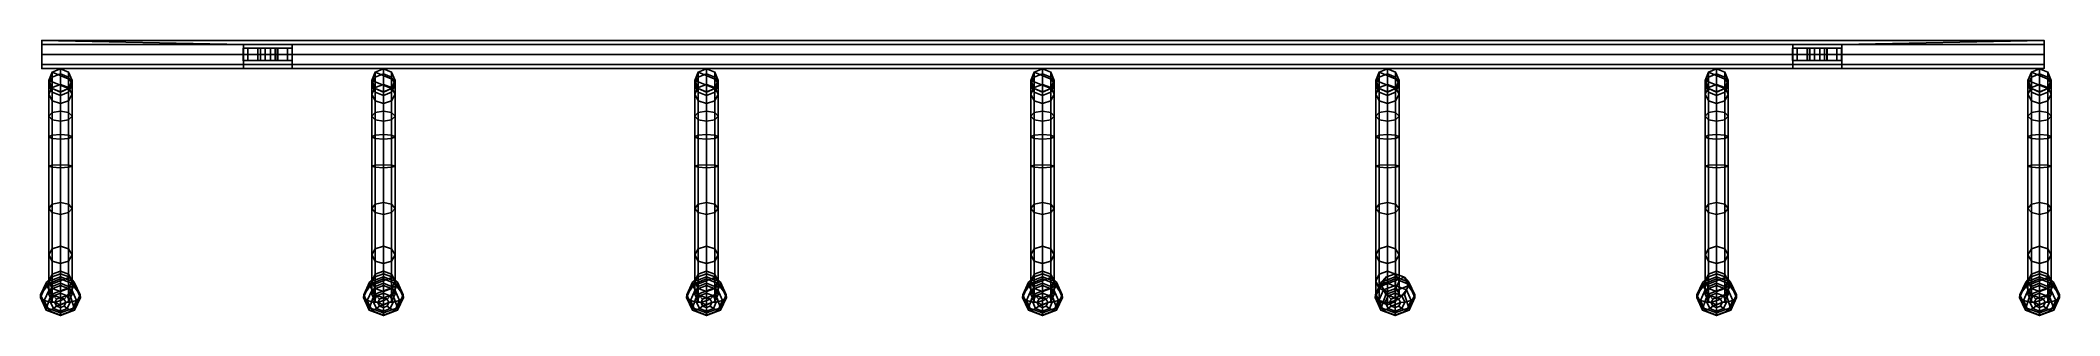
# Model space of a CAD drawing. Extents: x 0 to 330, y -45 to 0.
import ezdxf

# ---------------------------------------------------------------- set-up
doc = ezdxf.new("R2010")
doc.units = 0
doc.layers.add('ACESSORIO', color=254, linetype='CONTINUOUS')
doc.layers.add('BRANCO', color=7, linetype='CONTINUOUS')

msp = doc.modelspace()

# ---------------------------------------------------------------- meshes
at = {"layer": 'ACESSORIO'}
mesh = msp.add_polyface(dxfattribs=at)
corners = [(327.46, -4.6, 61), (327.46, -4.6, 28.55), (286.39, -4.6, 61), (33.17, -4.6, 61), (0.21, -4.6, 61), (0.21, -4.6, 28.55), (327.46, -3.93, 62.63), (327.46, -3.93, 59.37), (327.46, -3.93, 30.18), (327.46, -3.93, 26.92), (294.39, -3.93, 62.63), (294.39, -3.93, 59.37), (41.15, -3.93, 62.63), (41.15, -3.93, 59.37), (0.21, -3.93, 62.63), (0.21, -3.93, 59.37), (0.21, -3.93, 30.18), (0.21, -3.93, 26.92), (294.36, -3.3, 59.34), (293.59, -3.3, 64.23), (292.03, -3.3, 61.39), (292.03, -3.3, 60.51), (291.93, -3.3, 65), (291.59, -3.3, 62.15), (290.83, -3.3, 59.32), (289.96, -3.3, 62.59), (289.2, -3.3, 59.76), (288.79, -3.3, 57), (288.76, -3.3, 61.39), (287.12, -3.3, 64.23), (287.12, -3.3, 57.77), (286.36, -3.3, 62.66), (41.13, -3.3, 59.34), (40.36, -3.3, 64.23), (38.8, -3.3, 61.39), (38.8, -3.3, 60.51), (38.7, -3.3, 65), (38.36, -3.3, 62.15), (37.6, -3.3, 59.32), (36.73, -3.3, 62.59), (35.97, -3.3, 59.76), (35.56, -3.3, 57), (35.53, -3.3, 61.39), (33.89, -3.3, 64.23), (33.89, -3.3, 57.77), (33.13, -3.3, 62.66), (327.46, -2.3, 58.7), (327.46, -2.3, 26.25), (294.39, -2.3, 63.3), (294.39, -2.3, 58.7), (41.15, -2.3, 63.3), (41.15, -2.3, 58.7), (33.17, -2.3, 63.3), (0.21, -2.3, 63.3), (0.21, -2.3, 58.7), (0.21, -2.3, 30.85), (0.21, -2.3, 26.25), (294.36, -1.3, 62.66), (294.36, -1.3, 59.34), (293.59, -1.3, 64.23), (293.59, -1.3, 57.77), (292.03, -1.3, 61.39), (291.93, -1.3, 57), (291.59, -1.3, 62.15), (290.83, -1.3, 62.59), (288.79, -1.3, 57), (287.12, -1.3, 57.77), (286.36, -1.3, 59.34), (41.13, -1.3, 62.66), (41.13, -1.3, 59.34), (40.36, -1.3, 64.23), (40.36, -1.3, 57.77), (38.8, -1.3, 61.39), (38.7, -1.3, 57), (38.36, -1.3, 62.15), (37.6, -1.3, 62.59), (35.56, -1.3, 57), (33.89, -1.3, 57.77), (33.13, -1.3, 59.34), (327.46, -0.67, 59.37), (327.46, -0.67, 26.92), (294.39, -0.67, 62.63), (294.39, -0.67, 59.37), (41.15, -0.67, 62.63), (41.15, -0.67, 59.37), (33.17, -0.67, 62.63), (0.21, -0.67, 62.63), (0.21, -0.67, 59.37), (0.21, -0.67, 30.18), (327.46, 0, 28.55), (294.39, -0.67, 61), (41.15, -0.67, 61), (33.17, -0.67, 61), (0.21, 0, 61), (0.21, 0, 28.55), (0.21, 0, 28.55), (0.21, 0, 61), (286.39, -0.67, 61), (327.46, 0, 28.55), (327.46, 0, 61), (327.46, 0, 61), (0.21, -0.67, 26.92), (0.21, -0.67, 26.92), (0.21, -0.67, 30.18), (0.21, -0.67, 59.37), (0.21, -0.67, 62.63), (33.17, -0.67, 59.37), (286.39, -0.67, 59.37), (286.39, -0.67, 62.63), (327.46, -0.67, 26.92), (327.46, -0.67, 30.18), (327.46, -0.67, 30.18), (327.46, -0.67, 59.37), (327.46, -0.67, 62.63), (327.46, -0.67, 62.63), (33.13, -1.3, 59.34), (33.13, -1.3, 62.66), (33.13, -1.3, 62.66), (33.89, -1.3, 57.77), (33.89, -1.3, 64.23), (33.89, -1.3, 64.23), (35.53, -1.3, 60.51), (35.53, -1.3, 60.51), (35.53, -1.3, 61.39), (35.53, -1.3, 61.39), (35.56, -1.3, 57), (35.56, -1.3, 65), (35.56, -1.3, 65), (35.97, -1.3, 59.76), (35.97, -1.3, 59.76), (35.97, -1.3, 62.15), (35.97, -1.3, 62.15), (36.73, -1.3, 59.32), (36.73, -1.3, 59.32), (36.73, -1.3, 62.59), (36.73, -1.3, 62.59), (37.6, -1.3, 59.32), (37.6, -1.3, 59.32), (37.6, -1.3, 62.59), (38.36, -1.3, 59.76), (38.36, -1.3, 59.76), (38.36, -1.3, 62.15), (38.7, -1.3, 57), (38.7, -1.3, 65), (38.7, -1.3, 65), (38.8, -1.3, 60.51), (38.8, -1.3, 60.51), (38.8, -1.3, 61.39), (40.36, -1.3, 57.77), (40.36, -1.3, 64.23), (41.13, -1.3, 59.34), (41.13, -1.3, 62.66), (286.36, -1.3, 59.34), (286.36, -1.3, 62.66), (286.36, -1.3, 62.66), (287.12, -1.3, 57.77), (287.12, -1.3, 64.23), (287.12, -1.3, 64.23), (288.76, -1.3, 60.51), (288.76, -1.3, 60.51), (288.76, -1.3, 61.39), (288.76, -1.3, 61.39), (288.79, -1.3, 57), (288.79, -1.3, 65), (288.79, -1.3, 65), (289.2, -1.3, 59.76), (289.2, -1.3, 59.76), (289.2, -1.3, 62.15), (289.2, -1.3, 62.15), (289.96, -1.3, 59.32), (289.96, -1.3, 59.32), (289.96, -1.3, 62.59), (289.96, -1.3, 62.59), (290.83, -1.3, 59.32), (290.83, -1.3, 59.32), (290.83, -1.3, 62.59), (291.59, -1.3, 59.76), (291.59, -1.3, 59.76), (291.59, -1.3, 62.15), (291.93, -1.3, 57), (291.93, -1.3, 65), (291.93, -1.3, 65), (292.03, -1.3, 60.51), (292.03, -1.3, 60.51), (292.03, -1.3, 61.39), (293.59, -1.3, 57.77), (293.59, -1.3, 64.23), (294.36, -1.3, 59.34), (294.36, -1.3, 62.66), (0.21, -2.3, 26.25), (0.21, -2.3, 30.85), (0.21, -2.3, 58.7), (0.21, -2.3, 63.3), (33.17, -2.3, 58.7), (286.39, -2.3, 58.7), (286.39, -2.3, 63.3), (327.46, -2.3, 26.25), (327.46, -2.3, 30.85), (327.46, -2.3, 30.85), (327.46, -2.3, 58.7), (327.46, -2.3, 63.3), (327.46, -2.3, 63.3), (33.13, -3.3, 59.34), (33.13, -3.3, 59.34), (33.13, -3.3, 62.66), (33.89, -3.3, 57.77), (33.89, -3.3, 64.23), (35.53, -3.3, 60.51), (35.53, -3.3, 60.51), (35.53, -3.3, 61.39), (35.56, -3.3, 57), (35.56, -3.3, 65), (35.56, -3.3, 65), (35.97, -3.3, 59.76), (35.97, -3.3, 62.15), (35.97, -3.3, 62.15), (36.73, -3.3, 59.32), (36.73, -3.3, 59.32), (36.73, -3.3, 62.59), (37.6, -3.3, 59.32), (37.6, -3.3, 62.59), (37.6, -3.3, 62.59), (38.36, -3.3, 59.76), (38.36, -3.3, 59.76), (38.36, -3.3, 62.15), (38.7, -3.3, 57), (38.7, -3.3, 57), (38.7, -3.3, 65), (38.8, -3.3, 60.51), (38.8, -3.3, 61.39), (40.36, -3.3, 57.77), (40.36, -3.3, 57.77), (40.36, -3.3, 64.23), (41.13, -3.3, 59.34), (41.13, -3.3, 62.66), (41.13, -3.3, 62.66), (286.36, -3.3, 59.34), (286.36, -3.3, 59.34), (286.36, -3.3, 62.66), (287.12, -3.3, 57.77), (287.12, -3.3, 64.23), (288.76, -3.3, 60.51), (288.76, -3.3, 60.51), (288.76, -3.3, 61.39), (288.79, -3.3, 57), (288.79, -3.3, 65), (288.79, -3.3, 65), (289.2, -3.3, 59.76), (289.2, -3.3, 62.15), (289.2, -3.3, 62.15), (289.96, -3.3, 59.32), (289.96, -3.3, 59.32), (289.96, -3.3, 62.59), (290.83, -3.3, 59.32), (290.83, -3.3, 62.59), (290.83, -3.3, 62.59), (291.59, -3.3, 59.76), (291.59, -3.3, 59.76), (291.59, -3.3, 62.15), (291.93, -3.3, 57), (291.93, -3.3, 57), (291.93, -3.3, 65), (292.03, -3.3, 60.51), (292.03, -3.3, 61.39), (293.59, -3.3, 57.77), (293.59, -3.3, 57.77), (293.59, -3.3, 64.23), (294.36, -3.3, 59.34), (294.36, -3.3, 62.66), (294.36, -3.3, 62.66), (0.21, -3.93, 26.92), (0.21, -3.93, 30.18), (0.21, -3.93, 59.37), (0.21, -3.93, 62.63), (33.17, -3.93, 59.37), (33.17, -3.93, 62.63), (286.39, -3.93, 59.37), (286.39, -3.93, 62.63), (327.46, -3.93, 26.92), (327.46, -3.93, 30.18), (327.46, -3.93, 59.37), (327.46, -3.93, 62.63), (0.21, -4.6, 28.55), (0.21, -4.6, 61), (41.15, -4.6, 61), (294.39, -4.6, 61), (327.46, -4.6, 28.55), (327.46, -4.6, 61)]
mesh.append_faces([[corners[k] for k in face] for face in [(281, 10, 285, 287), (200, 48, 10, 281), (113, 81, 48, 200), (99, 90, 81, 113), (112, 82, 90, 99), (199, 49, 82, 112), (280, 11, 49, 199), (287, 285, 11, 280), (191, 272, 4, 104), (104, 4, 14, 96), (96, 14, 192, 105), (79, 100, 114, 46), (46, 114, 201, 7), (7, 201, 6, 0), (12, 284, 2, 277), (50, 12, 277, 195), (83, 50, 195, 108), (91, 83, 108, 97), (84, 91, 97, 107), (51, 84, 107, 194), (13, 51, 194, 276), (284, 13, 276, 2), (273, 283, 3, 275), (53, 273, 275, 52), (86, 53, 52, 85), (93, 86, 85, 92), (87, 93, 92, 106), (54, 87, 106, 193), (15, 54, 193, 274), (283, 15, 274, 3), (286, 279, 271, 282), (279, 197, 190, 271), (197, 110, 103, 190), (110, 89, 94, 103), (89, 109, 101, 94), (109, 196, 189, 101), (196, 278, 270, 189), (278, 286, 282, 270), (56, 17, 5, 102), (102, 5, 16, 95), (95, 16, 55, 88), (80, 98, 111, 47), (47, 111, 198, 9), (9, 198, 8, 1), (226, 41, 125, 142), (203, 45, 116, 115), (212, 36, 143, 126), (235, 32, 150, 151), (118, 125, 41, 44), (231, 226, 142, 148), (119, 116, 45, 43), (149, 143, 36, 33), (115, 118, 44, 203), (32, 231, 148, 150), (126, 119, 43, 212), (151, 149, 33, 235), (35, 145, 139, 223), (34, 147, 145, 35), (38, 136, 132, 217), (223, 139, 136, 38), (40, 128, 121, 208), (217, 132, 128, 40), (42, 123, 130, 215), (208, 121, 123, 42), (39, 134, 138, 221), (215, 130, 134, 39), (147, 34, 37, 141), (221, 138, 141, 37), (74, 75, 144, 70), (74, 70, 68, 72), (72, 68, 69, 146), (140, 146, 69, 71), (140, 71, 73, 137), (133, 137, 73, 76), (129, 133, 76, 77), (129, 77, 78, 122), (124, 122, 78, 117), (131, 124, 117, 120), (131, 120, 127, 135), (135, 127, 144, 75), (214, 218, 211, 206), (214, 206, 204, 209), (209, 204, 202, 207), (213, 207, 202, 205), (213, 205, 210, 216), (216, 210, 225, 219), (222, 219, 225, 230), (222, 230, 233, 228), (229, 228, 233, 234), (224, 229, 234, 232), (224, 232, 227, 220), (218, 220, 227, 211), (260, 27, 162, 179), (237, 31, 153, 152), (246, 22, 180, 163), (269, 18, 187, 188), (155, 162, 27, 30), (265, 260, 179, 185), (156, 153, 31, 29), (186, 180, 22, 19), (152, 155, 30, 237), (18, 265, 185, 187), (163, 156, 29, 246), (188, 186, 19, 269), (21, 182, 176, 257), (20, 184, 182, 21), (24, 173, 169, 251), (257, 176, 173, 24), (26, 165, 158, 242), (251, 169, 165, 26), (28, 160, 167, 249), (242, 158, 160, 28), (25, 171, 175, 255), (249, 167, 171, 25), (184, 20, 23, 178), (255, 175, 178, 23), (63, 64, 181, 59), (63, 59, 57, 61), (61, 57, 58, 183), (177, 183, 58, 60), (177, 60, 62, 174), (170, 174, 62, 65), (166, 170, 65, 66), (166, 66, 67, 159), (161, 159, 67, 154), (168, 161, 154, 157), (168, 157, 164, 172), (172, 164, 181, 64), (248, 252, 245, 240), (248, 240, 238, 243), (243, 238, 236, 241), (247, 241, 236, 239), (247, 239, 244, 250), (250, 244, 259, 253), (256, 253, 259, 264), (256, 264, 267, 262), (263, 262, 267, 268), (258, 263, 268, 266), (258, 266, 261, 254), (252, 254, 261, 245)]])
mesh = msp.add_polyface(dxfattribs=at)
corners = [(1.92, -40.58, 16.53), (1.37, -39.39, 17.16), (4.61, -38.2, 17.8), (1.92, -38.2, 17.8), (1.92, -36.07, 9.72), (1.37, -35.07, 10.61), (4.61, -34.06, 11.5), (1.92, -34.06, 11.5), (1.92, -28.16, 3.02), (1.37, -27.48, 4.2), (4.61, -26.8, 5.39), (1.92, -26.8, 5.39), (1.92, -20.75, 0.56), (1.37, -20.59, 1.92), (4.61, -20.42, 3.28), (1.92, -20.42, 3.28), (4.61, -16.02, 3.58), (5.17, -15.77, 2.25), (4.61, -15.51, 0.92), (3.27, -15.41, 0.37), (4.61, -12.98, 4.55), (5.17, -12.39, 3.32), (4.61, -11.81, 2.1), (3.27, -11.56, 1.6), (1.92, -8.48, 9.88), (3.27, -8.45, 12.2), (3.27, -8.44, 63.09), (1.92, -7.89, 12.2), (1.92, -7.88, 63.09), (4.61, -7.68, 5.9), (1.37, -7.24, 9.33), (3.27, -7.22, 5.58), (1.37, -6.54, 12.2), (3.27, -5.48, 8.55), (4.61, -5.2, 63.09), (1.92, -5.19, 12.19), (3.27, -4.64, 63.09), (3.27, -4.63, 12.19), (3.27, -4.64, 63.09), (4.61, -5.19, 12.19), (1.92, -5.2, 63.09), (1.92, -5.2, 63.09), (4.61, -5.2, 63.09), (1.92, -6, 8.78), (4.61, -6, 8.78), (1.37, -6.54, 63.09), (1.37, -6.54, 63.09), (5.17, -6.54, 12.2), (5.17, -6.54, 63.09), (5.17, -6.54, 63.09), (5.17, -7.24, 9.33), (1.92, -7.68, 5.9), (1.92, -7.88, 63.09), (4.61, -7.88, 63.09), (4.61, -7.88, 63.09), (4.61, -7.89, 12.2), (3.27, -8.44, 63.09), (4.61, -8.48, 9.88), (1.37, -8.78, 6.68), (5.17, -8.78, 6.68), (3.27, -8.99, 10.11), (1.92, -9.88, 7.45), (4.61, -9.88, 7.45), (3.27, -10.33, 7.77), (1.92, -11.81, 2.1), (1.37, -12.39, 3.32), (1.92, -12.98, 4.55), (3.27, -13.22, 5.05), (1.92, -15.51, 0.92), (1.37, -15.77, 2.25), (1.92, -16.02, 3.58), (3.27, -16.13, 4.13), (3.27, -20.36, 3.85), (5.17, -20.59, 1.92), (4.61, -20.75, 0.56), (3.27, -20.82), (3.27, -26.52, 5.88), (5.17, -27.48, 4.2), (4.61, -28.16, 3.02), (3.27, -28.45, 2.53), (3.27, -33.64, 11.87), (5.17, -35.07, 10.61), (4.61, -36.07, 9.72), (3.27, -36.49, 9.35), (3.27, -37.71, 18.06), (5.17, -39.39, 17.16), (3.27, -39.71, 22.46), (1.92, -40.22, 22.25), (4.61, -40.22, 22.25), (4.61, -40.58, 16.53), (3.27, -41.07, 16.26), (1.37, -41.47, 21.75), (5.17, -41.47, 21.75), (1.92, -42.71, 21.24), (4.61, -42.71, 21.24), (3.27, -43.23, 21.03)]
mesh.append_faces([[corners[k] for k in face] for face in [(56, 52, 27, 25), (52, 45, 32, 27), (45, 40, 35, 32), (40, 36, 37, 35), (36, 42, 39, 37), (42, 48, 47, 39), (48, 53, 55, 47), (53, 56, 25, 55), (24, 60, 25, 27), (30, 24, 27, 32), (43, 30, 32, 35), (33, 43, 35, 37), (44, 33, 37, 39), (50, 44, 39, 47), (57, 50, 47, 55), (60, 57, 55, 25), (61, 63, 60, 24), (58, 61, 24, 30), (51, 58, 30, 43), (31, 51, 43, 33), (29, 31, 33, 44), (59, 29, 44, 50), (62, 59, 50, 57), (63, 62, 57, 60), (63, 61, 66, 67), (61, 58, 65, 66), (58, 51, 64, 65), (51, 31, 23, 64), (31, 29, 22, 23), (29, 59, 21, 22), (59, 62, 20, 21), (62, 63, 67, 20), (70, 71, 67, 66), (69, 70, 66, 65), (68, 69, 65, 64), (19, 68, 64, 23), (18, 19, 23, 22), (17, 18, 22, 21), (16, 17, 21, 20), (71, 16, 20, 67), (15, 72, 71, 70), (13, 15, 70, 69), (12, 13, 69, 68), (75, 12, 68, 19), (74, 75, 19, 18), (73, 74, 18, 17), (14, 73, 17, 16), (72, 14, 16, 71), (11, 76, 72, 15), (9, 11, 15, 13), (8, 9, 13, 12), (79, 8, 12, 75), (78, 79, 75, 74), (77, 78, 74, 73), (10, 77, 73, 14), (76, 10, 14, 72), (76, 11, 7, 80), (11, 9, 5, 7), (9, 8, 4, 5), (8, 79, 83, 4), (79, 78, 82, 83), (78, 77, 81, 82), (77, 10, 6, 81), (10, 76, 80, 6), (80, 7, 3, 84), (7, 5, 1, 3), (5, 4, 0, 1), (4, 83, 90, 0), (83, 82, 89, 90), (82, 81, 85, 89), (81, 6, 2, 85), (6, 80, 84, 2), (87, 86, 84, 3), (91, 87, 3, 1), (93, 91, 1, 0), (95, 93, 0, 90), (94, 95, 90, 89), (92, 94, 89, 85), (88, 92, 85, 2), (86, 88, 2, 84), (34, 38, 41, 49), (49, 41, 46, 54), (54, 46, 28, 26)]])
mesh = msp.add_polyface(dxfattribs=at)
corners = [(54.72, -40.58, 16.53), (54.16, -39.39, 17.16), (57.4, -38.2, 17.8), (54.72, -38.2, 17.8), (54.72, -36.07, 9.72), (54.16, -35.07, 10.61), (57.4, -34.06, 11.5), (54.72, -34.06, 11.5), (54.72, -28.16, 3.02), (54.16, -27.48, 4.2), (57.4, -26.8, 5.39), (54.72, -26.8, 5.39), (54.72, -20.75, 0.56), (54.16, -20.59, 1.92), (57.4, -20.42, 3.28), (54.72, -20.42, 3.28), (57.4, -16.02, 3.58), (57.96, -15.77, 2.25), (57.4, -15.51, 0.92), (56.06, -15.41, 0.37), (57.4, -12.98, 4.55), (57.96, -12.39, 3.32), (57.4, -11.81, 2.1), (56.06, -11.56, 1.6), (54.72, -8.48, 9.88), (56.06, -8.45, 12.2), (56.06, -8.44, 63.09), (54.72, -7.89, 12.2), (54.72, -7.88, 63.09), (57.4, -7.68, 5.9), (54.16, -7.24, 9.33), (56.06, -7.22, 5.58), (54.16, -6.54, 12.2), (56.06, -5.48, 8.55), (57.4, -5.2, 63.09), (54.72, -5.19, 12.19), (56.06, -4.64, 63.09), (56.06, -4.63, 12.19), (56.06, -4.64, 63.09), (57.4, -5.19, 12.19), (54.72, -5.2, 63.09), (54.72, -5.2, 63.09), (57.4, -5.2, 63.09), (54.72, -6, 8.78), (57.4, -6, 8.78), (54.16, -6.54, 63.09), (54.16, -6.54, 63.09), (57.96, -6.54, 12.2), (57.96, -6.54, 63.09), (57.96, -6.54, 63.09), (57.96, -7.24, 9.33), (54.72, -7.68, 5.9), (54.72, -7.88, 63.09), (57.4, -7.88, 63.09), (57.4, -7.88, 63.09), (57.4, -7.89, 12.2), (56.06, -8.44, 63.09), (57.4, -8.48, 9.88), (54.16, -8.78, 6.68), (57.96, -8.78, 6.68), (56.06, -8.99, 10.11), (54.72, -9.88, 7.45), (57.4, -9.88, 7.45), (56.06, -10.33, 7.77), (54.72, -11.81, 2.1), (54.16, -12.39, 3.32), (54.72, -12.98, 4.55), (56.06, -13.22, 5.05), (54.72, -15.51, 0.92), (54.16, -15.77, 2.25), (54.72, -16.02, 3.58), (56.06, -16.13, 4.13), (56.06, -20.36, 3.85), (57.96, -20.59, 1.92), (57.4, -20.75, 0.56), (56.06, -20.82), (56.06, -26.52, 5.88), (57.96, -27.48, 4.2), (57.4, -28.16, 3.02), (56.06, -28.45, 2.53), (56.06, -33.64, 11.87), (57.96, -35.07, 10.61), (57.4, -36.07, 9.72), (56.06, -36.49, 9.35), (56.06, -37.71, 18.06), (57.96, -39.39, 17.16), (56.06, -39.71, 22.46), (54.72, -40.22, 22.25), (57.4, -40.22, 22.25), (57.4, -40.58, 16.53), (56.06, -41.07, 16.26), (54.16, -41.47, 21.75), (57.96, -41.47, 21.75), (54.72, -42.71, 21.24), (57.4, -42.71, 21.24), (56.06, -43.23, 21.03)]
mesh.append_faces([[corners[k] for k in face] for face in [(56, 52, 27, 25), (52, 45, 32, 27), (45, 40, 35, 32), (40, 36, 37, 35), (36, 42, 39, 37), (42, 48, 47, 39), (48, 53, 55, 47), (53, 56, 25, 55), (24, 60, 25, 27), (30, 24, 27, 32), (43, 30, 32, 35), (33, 43, 35, 37), (44, 33, 37, 39), (50, 44, 39, 47), (57, 50, 47, 55), (60, 57, 55, 25), (61, 63, 60, 24), (58, 61, 24, 30), (51, 58, 30, 43), (31, 51, 43, 33), (29, 31, 33, 44), (59, 29, 44, 50), (62, 59, 50, 57), (63, 62, 57, 60), (63, 61, 66, 67), (61, 58, 65, 66), (58, 51, 64, 65), (51, 31, 23, 64), (31, 29, 22, 23), (29, 59, 21, 22), (59, 62, 20, 21), (62, 63, 67, 20), (70, 71, 67, 66), (69, 70, 66, 65), (68, 69, 65, 64), (19, 68, 64, 23), (18, 19, 23, 22), (17, 18, 22, 21), (16, 17, 21, 20), (71, 16, 20, 67), (15, 72, 71, 70), (13, 15, 70, 69), (12, 13, 69, 68), (75, 12, 68, 19), (74, 75, 19, 18), (73, 74, 18, 17), (14, 73, 17, 16), (72, 14, 16, 71), (11, 76, 72, 15), (9, 11, 15, 13), (8, 9, 13, 12), (79, 8, 12, 75), (78, 79, 75, 74), (77, 78, 74, 73), (10, 77, 73, 14), (76, 10, 14, 72), (76, 11, 7, 80), (11, 9, 5, 7), (9, 8, 4, 5), (8, 79, 83, 4), (79, 78, 82, 83), (78, 77, 81, 82), (77, 10, 6, 81), (10, 76, 80, 6), (80, 7, 3, 84), (7, 5, 1, 3), (5, 4, 0, 1), (4, 83, 90, 0), (83, 82, 89, 90), (82, 81, 85, 89), (81, 6, 2, 85), (6, 80, 84, 2), (87, 86, 84, 3), (91, 87, 3, 1), (93, 91, 1, 0), (95, 93, 0, 90), (94, 95, 90, 89), (92, 94, 89, 85), (88, 92, 85, 2), (86, 88, 2, 84), (34, 38, 41, 49), (49, 41, 46, 54), (54, 46, 28, 26)]])
mesh = msp.add_polyface(dxfattribs=at)
corners = [(107.51, -40.58, 16.53), (106.96, -39.39, 17.16), (110.2, -38.2, 17.8), (107.51, -38.2, 17.8), (107.51, -36.07, 9.72), (106.96, -35.07, 10.61), (110.2, -34.06, 11.5), (107.51, -34.06, 11.5), (107.51, -28.16, 3.02), (106.96, -27.48, 4.2), (110.2, -26.8, 5.39), (107.51, -26.8, 5.39), (107.51, -20.75, 0.56), (106.96, -20.59, 1.92), (110.2, -20.42, 3.28), (107.51, -20.42, 3.28), (110.2, -16.02, 3.58), (110.76, -15.77, 2.25), (110.2, -15.51, 0.92), (108.86, -15.41, 0.37), (110.2, -12.98, 4.55), (110.76, -12.39, 3.32), (110.2, -11.81, 2.1), (108.86, -11.56, 1.6), (107.51, -8.48, 9.88), (108.86, -8.45, 12.2), (108.86, -8.44, 63.09), (107.51, -7.89, 12.2), (107.51, -7.88, 63.09), (110.2, -7.68, 5.9), (106.96, -7.24, 9.33), (108.86, -7.22, 5.58), (106.96, -6.54, 12.2), (108.86, -5.48, 8.55), (110.2, -5.2, 63.09), (107.51, -5.19, 12.19), (108.86, -4.64, 63.09), (108.86, -4.63, 12.19), (108.86, -4.64, 63.09), (110.2, -5.19, 12.19), (107.51, -5.2, 63.09), (107.51, -5.2, 63.09), (110.2, -5.2, 63.09), (107.51, -6, 8.78), (110.2, -6, 8.78), (106.96, -6.54, 63.09), (106.96, -6.54, 63.09), (110.76, -6.54, 12.2), (110.76, -6.54, 63.09), (110.76, -6.54, 63.09), (110.76, -7.24, 9.33), (107.51, -7.68, 5.9), (107.51, -7.88, 63.09), (110.2, -7.88, 63.09), (110.2, -7.88, 63.09), (110.2, -7.89, 12.2), (108.86, -8.44, 63.09), (110.2, -8.48, 9.88), (106.96, -8.78, 6.68), (110.76, -8.78, 6.68), (108.86, -8.99, 10.11), (107.51, -9.88, 7.45), (110.2, -9.88, 7.45), (108.86, -10.33, 7.77), (107.51, -11.81, 2.1), (106.96, -12.39, 3.32), (107.51, -12.98, 4.55), (108.86, -13.22, 5.05), (107.51, -15.51, 0.92), (106.96, -15.77, 2.25), (107.51, -16.02, 3.58), (108.86, -16.13, 4.13), (108.86, -20.36, 3.85), (110.76, -20.59, 1.92), (110.2, -20.75, 0.56), (108.86, -20.82), (108.86, -26.52, 5.88), (110.76, -27.48, 4.2), (110.2, -28.16, 3.02), (108.86, -28.45, 2.53), (108.86, -33.64, 11.87), (110.76, -35.07, 10.61), (110.2, -36.07, 9.72), (108.86, -36.49, 9.35), (108.86, -37.71, 18.06), (110.76, -39.39, 17.16), (108.86, -39.71, 22.46), (107.51, -40.22, 22.25), (110.2, -40.22, 22.25), (110.2, -40.58, 16.53), (108.86, -41.07, 16.26), (106.96, -41.47, 21.75), (110.76, -41.47, 21.75), (107.51, -42.71, 21.24), (110.2, -42.71, 21.24), (108.86, -43.23, 21.03)]
mesh.append_faces([[corners[k] for k in face] for face in [(56, 52, 27, 25), (52, 45, 32, 27), (45, 40, 35, 32), (40, 36, 37, 35), (36, 42, 39, 37), (42, 48, 47, 39), (48, 53, 55, 47), (53, 56, 25, 55), (24, 60, 25, 27), (30, 24, 27, 32), (43, 30, 32, 35), (33, 43, 35, 37), (44, 33, 37, 39), (50, 44, 39, 47), (57, 50, 47, 55), (60, 57, 55, 25), (61, 63, 60, 24), (58, 61, 24, 30), (51, 58, 30, 43), (31, 51, 43, 33), (29, 31, 33, 44), (59, 29, 44, 50), (62, 59, 50, 57), (63, 62, 57, 60), (63, 61, 66, 67), (61, 58, 65, 66), (58, 51, 64, 65), (51, 31, 23, 64), (31, 29, 22, 23), (29, 59, 21, 22), (59, 62, 20, 21), (62, 63, 67, 20), (70, 71, 67, 66), (69, 70, 66, 65), (68, 69, 65, 64), (19, 68, 64, 23), (18, 19, 23, 22), (17, 18, 22, 21), (16, 17, 21, 20), (71, 16, 20, 67), (15, 72, 71, 70), (13, 15, 70, 69), (12, 13, 69, 68), (75, 12, 68, 19), (74, 75, 19, 18), (73, 74, 18, 17), (14, 73, 17, 16), (72, 14, 16, 71), (11, 76, 72, 15), (9, 11, 15, 13), (8, 9, 13, 12), (79, 8, 12, 75), (78, 79, 75, 74), (77, 78, 74, 73), (10, 77, 73, 14), (76, 10, 14, 72), (76, 11, 7, 80), (11, 9, 5, 7), (9, 8, 4, 5), (8, 79, 83, 4), (79, 78, 82, 83), (78, 77, 81, 82), (77, 10, 6, 81), (10, 76, 80, 6), (80, 7, 3, 84), (7, 5, 1, 3), (5, 4, 0, 1), (4, 83, 90, 0), (83, 82, 89, 90), (82, 81, 85, 89), (81, 6, 2, 85), (6, 80, 84, 2), (87, 86, 84, 3), (91, 87, 3, 1), (93, 91, 1, 0), (95, 93, 0, 90), (94, 95, 90, 89), (92, 94, 89, 85), (88, 92, 85, 2), (86, 88, 2, 84), (34, 38, 41, 49), (49, 41, 46, 54), (54, 46, 28, 26)]])
mesh = msp.add_polyface(dxfattribs=at)
corners = [(162.43, -40.58, 16.53), (161.87, -39.39, 17.16), (165.12, -38.2, 17.8), (162.43, -38.2, 17.8), (162.43, -36.07, 9.72), (161.87, -35.07, 10.61), (165.12, -34.06, 11.5), (162.43, -34.06, 11.5), (162.43, -28.16, 3.02), (161.87, -27.48, 4.2), (165.12, -26.8, 5.39), (162.43, -26.8, 5.39), (162.43, -20.75, 0.56), (161.87, -20.59, 1.92), (165.12, -20.42, 3.28), (162.43, -20.42, 3.28), (165.12, -16.02, 3.58), (165.67, -15.77, 2.25), (165.12, -15.51, 0.92), (163.77, -15.41, 0.37), (165.12, -12.98, 4.55), (165.67, -12.39, 3.32), (165.12, -11.81, 2.1), (163.77, -11.56, 1.6), (162.43, -8.48, 9.88), (163.77, -8.45, 12.2), (163.77, -8.44, 63.09), (162.43, -7.89, 12.2), (162.43, -7.88, 63.09), (165.12, -7.68, 5.9), (161.87, -7.24, 9.33), (163.77, -7.22, 5.58), (161.87, -6.54, 12.2), (163.77, -5.48, 8.55), (165.12, -5.2, 63.09), (162.43, -5.19, 12.19), (163.77, -4.64, 63.09), (163.77, -4.63, 12.19), (163.77, -4.64, 63.09), (165.12, -5.19, 12.19), (162.43, -5.2, 63.09), (162.43, -5.2, 63.09), (165.12, -5.2, 63.09), (162.43, -6, 8.78), (165.12, -6, 8.78), (161.87, -6.54, 63.09), (161.87, -6.54, 63.09), (165.67, -6.54, 12.2), (165.67, -6.54, 63.09), (165.67, -6.54, 63.09), (165.67, -7.24, 9.33), (162.43, -7.68, 5.9), (162.43, -7.88, 63.09), (165.12, -7.88, 63.09), (165.12, -7.88, 63.09), (165.12, -7.89, 12.2), (163.77, -8.44, 63.09), (165.12, -8.48, 9.88), (161.87, -8.78, 6.68), (165.67, -8.78, 6.68), (163.77, -8.99, 10.11), (162.43, -9.88, 7.45), (165.12, -9.88, 7.45), (163.77, -10.33, 7.77), (162.43, -11.81, 2.1), (161.87, -12.39, 3.32), (162.43, -12.98, 4.55), (163.77, -13.22, 5.05), (162.43, -15.51, 0.92), (161.87, -15.77, 2.25), (162.43, -16.02, 3.58), (163.77, -16.13, 4.13), (163.77, -20.36, 3.85), (165.67, -20.59, 1.92), (165.12, -20.75, 0.56), (163.77, -20.82), (163.77, -26.52, 5.88), (165.67, -27.48, 4.2), (165.12, -28.16, 3.02), (163.77, -28.45, 2.53), (163.77, -33.64, 11.87), (165.67, -35.07, 10.61), (165.12, -36.07, 9.72), (163.77, -36.49, 9.35), (163.77, -37.71, 18.06), (165.67, -39.39, 17.16), (163.77, -39.71, 22.46), (162.43, -40.22, 22.25), (165.12, -40.22, 22.25), (165.12, -40.58, 16.53), (163.77, -41.07, 16.26), (161.87, -41.47, 21.75), (165.67, -41.47, 21.75), (162.43, -42.71, 21.24), (165.12, -42.71, 21.24), (163.77, -43.23, 21.03)]
mesh.append_faces([[corners[k] for k in face] for face in [(56, 52, 27, 25), (52, 45, 32, 27), (45, 40, 35, 32), (40, 36, 37, 35), (36, 42, 39, 37), (42, 48, 47, 39), (48, 53, 55, 47), (53, 56, 25, 55), (24, 60, 25, 27), (30, 24, 27, 32), (43, 30, 32, 35), (33, 43, 35, 37), (44, 33, 37, 39), (50, 44, 39, 47), (57, 50, 47, 55), (60, 57, 55, 25), (61, 63, 60, 24), (58, 61, 24, 30), (51, 58, 30, 43), (31, 51, 43, 33), (29, 31, 33, 44), (59, 29, 44, 50), (62, 59, 50, 57), (63, 62, 57, 60), (63, 61, 66, 67), (61, 58, 65, 66), (58, 51, 64, 65), (51, 31, 23, 64), (31, 29, 22, 23), (29, 59, 21, 22), (59, 62, 20, 21), (62, 63, 67, 20), (70, 71, 67, 66), (69, 70, 66, 65), (68, 69, 65, 64), (19, 68, 64, 23), (18, 19, 23, 22), (17, 18, 22, 21), (16, 17, 21, 20), (71, 16, 20, 67), (15, 72, 71, 70), (13, 15, 70, 69), (12, 13, 69, 68), (75, 12, 68, 19), (74, 75, 19, 18), (73, 74, 18, 17), (14, 73, 17, 16), (72, 14, 16, 71), (11, 76, 72, 15), (9, 11, 15, 13), (8, 9, 13, 12), (79, 8, 12, 75), (78, 79, 75, 74), (77, 78, 74, 73), (10, 77, 73, 14), (76, 10, 14, 72), (76, 11, 7, 80), (11, 9, 5, 7), (9, 8, 4, 5), (8, 79, 83, 4), (79, 78, 82, 83), (78, 77, 81, 82), (77, 10, 6, 81), (10, 76, 80, 6), (80, 7, 3, 84), (7, 5, 1, 3), (5, 4, 0, 1), (4, 83, 90, 0), (83, 82, 89, 90), (82, 81, 85, 89), (81, 6, 2, 85), (6, 80, 84, 2), (87, 86, 84, 3), (91, 87, 3, 1), (93, 91, 1, 0), (95, 93, 0, 90), (94, 95, 90, 89), (92, 94, 89, 85), (88, 92, 85, 2), (86, 88, 2, 84), (34, 38, 41, 49), (49, 41, 46, 54), (54, 46, 28, 26)]])
mesh = msp.add_polyface(dxfattribs=at)
corners = [(218.79, -40.58, 16.53), (218.24, -39.39, 17.16), (221.48, -38.2, 17.8), (218.79, -38.2, 17.8), (218.79, -36.07, 9.72), (218.24, -35.07, 10.61), (221.48, -34.06, 11.5), (218.79, -34.06, 11.5), (218.79, -28.16, 3.02), (218.24, -27.48, 4.2), (221.48, -26.8, 5.39), (218.79, -26.8, 5.39), (218.79, -20.75, 0.56), (218.24, -20.59, 1.92), (221.48, -20.42, 3.28), (218.79, -20.42, 3.28), (221.48, -16.02, 3.58), (222.04, -15.77, 2.25), (221.48, -15.51, 0.92), (220.14, -15.41, 0.37), (221.48, -12.98, 4.55), (222.04, -12.39, 3.32), (221.48, -11.81, 2.1), (220.14, -11.56, 1.6), (218.79, -8.48, 9.88), (220.14, -8.45, 12.2), (220.14, -8.44, 63.09), (218.79, -7.89, 12.2), (218.79, -7.88, 63.09), (221.48, -7.68, 5.9), (218.24, -7.24, 9.33), (220.14, -7.22, 5.58), (218.24, -6.54, 12.2), (220.14, -5.48, 8.55), (221.48, -5.2, 63.09), (218.79, -5.19, 12.19), (220.14, -4.64, 63.09), (220.14, -4.63, 12.19), (220.14, -4.64, 63.09), (221.48, -5.19, 12.19), (218.79, -5.2, 63.09), (218.79, -5.2, 63.09), (221.48, -5.2, 63.09), (218.79, -6, 8.78), (221.48, -6, 8.78), (218.24, -6.54, 63.09), (218.24, -6.54, 63.09), (222.04, -6.54, 12.2), (222.04, -6.54, 63.09), (222.04, -6.54, 63.09), (222.04, -7.24, 9.33), (218.79, -7.68, 5.9), (218.79, -7.88, 63.09), (221.48, -7.88, 63.09), (221.48, -7.88, 63.09), (221.48, -7.89, 12.2), (220.14, -8.44, 63.09), (221.48, -8.48, 9.88), (218.24, -8.78, 6.68), (222.04, -8.78, 6.68), (220.14, -8.99, 10.11), (218.79, -9.88, 7.45), (221.48, -9.88, 7.45), (220.14, -10.33, 7.77), (218.79, -11.81, 2.1), (218.24, -12.39, 3.32), (218.79, -12.98, 4.55), (220.14, -13.22, 5.05), (218.79, -15.51, 0.92), (218.24, -15.77, 2.25), (218.79, -16.02, 3.58), (220.14, -16.13, 4.13), (220.14, -20.36, 3.85), (222.04, -20.59, 1.92), (221.48, -20.75, 0.56), (220.14, -20.82), (220.14, -26.52, 5.88), (222.04, -27.48, 4.2), (221.48, -28.16, 3.02), (220.14, -28.45, 2.53), (220.14, -33.64, 11.87), (222.04, -35.07, 10.61), (221.48, -36.07, 9.72), (220.14, -36.49, 9.35), (220.14, -37.71, 18.06), (222.04, -39.39, 17.16), (220.14, -39.71, 22.46), (218.79, -40.22, 22.25), (221.48, -40.22, 22.25), (221.48, -40.58, 16.53), (220.14, -41.07, 16.26), (218.24, -41.47, 21.75), (222.04, -41.47, 21.75), (218.79, -42.71, 21.24), (221.48, -42.71, 21.24), (220.14, -43.23, 21.03)]
mesh.append_faces([[corners[k] for k in face] for face in [(56, 52, 27, 25), (52, 45, 32, 27), (45, 40, 35, 32), (40, 36, 37, 35), (36, 42, 39, 37), (42, 48, 47, 39), (48, 53, 55, 47), (53, 56, 25, 55), (24, 60, 25, 27), (30, 24, 27, 32), (43, 30, 32, 35), (33, 43, 35, 37), (44, 33, 37, 39), (50, 44, 39, 47), (57, 50, 47, 55), (60, 57, 55, 25), (61, 63, 60, 24), (58, 61, 24, 30), (51, 58, 30, 43), (31, 51, 43, 33), (29, 31, 33, 44), (59, 29, 44, 50), (62, 59, 50, 57), (63, 62, 57, 60), (63, 61, 66, 67), (61, 58, 65, 66), (58, 51, 64, 65), (51, 31, 23, 64), (31, 29, 22, 23), (29, 59, 21, 22), (59, 62, 20, 21), (62, 63, 67, 20), (70, 71, 67, 66), (69, 70, 66, 65), (68, 69, 65, 64), (19, 68, 64, 23), (18, 19, 23, 22), (17, 18, 22, 21), (16, 17, 21, 20), (71, 16, 20, 67), (15, 72, 71, 70), (13, 15, 70, 69), (12, 13, 69, 68), (75, 12, 68, 19), (74, 75, 19, 18), (73, 74, 18, 17), (14, 73, 17, 16), (72, 14, 16, 71), (11, 76, 72, 15), (9, 11, 15, 13), (8, 9, 13, 12), (79, 8, 12, 75), (78, 79, 75, 74), (77, 78, 74, 73), (10, 77, 73, 14), (76, 10, 14, 72), (76, 11, 7, 80), (11, 9, 5, 7), (9, 8, 4, 5), (8, 79, 83, 4), (79, 78, 82, 83), (78, 77, 81, 82), (77, 10, 6, 81), (10, 76, 80, 6), (80, 7, 3, 84), (7, 5, 1, 3), (5, 4, 0, 1), (4, 83, 90, 0), (83, 82, 89, 90), (82, 81, 85, 89), (81, 6, 2, 85), (6, 80, 84, 2), (87, 86, 84, 3), (91, 87, 3, 1), (93, 91, 1, 0), (95, 93, 0, 90), (94, 95, 90, 89), (92, 94, 89, 85), (88, 92, 85, 2), (86, 88, 2, 84), (34, 38, 41, 49), (49, 41, 46, 54), (54, 46, 28, 26)]])
mesh = msp.add_polyface(dxfattribs=at)
corners = [(272.61, -40.58, 16.53), (272.05, -39.39, 17.16), (275.3, -38.2, 17.8), (272.61, -38.2, 17.8), (272.61, -36.07, 9.72), (272.05, -35.07, 10.61), (275.3, -34.06, 11.5), (272.61, -34.06, 11.5), (272.61, -28.16, 3.02), (272.05, -27.48, 4.2), (275.3, -26.8, 5.39), (272.61, -26.8, 5.39), (272.61, -20.75, 0.56), (272.05, -20.59, 1.92), (275.3, -20.42, 3.28), (272.61, -20.42, 3.28), (275.3, -16.02, 3.58), (275.85, -15.77, 2.25), (275.3, -15.51, 0.92), (273.95, -15.41, 0.37), (275.3, -12.98, 4.55), (275.85, -12.39, 3.32), (275.3, -11.81, 2.1), (273.95, -11.56, 1.6), (272.61, -8.48, 9.88), (273.95, -8.45, 12.2), (273.95, -8.44, 63.09), (272.61, -7.89, 12.2), (272.61, -7.88, 63.09), (275.3, -7.68, 5.9), (272.05, -7.24, 9.33), (273.95, -7.22, 5.58), (272.05, -6.54, 12.2), (273.95, -5.48, 8.55), (275.3, -5.2, 63.09), (272.61, -5.19, 12.19), (273.95, -4.64, 63.09), (273.95, -4.63, 12.19), (273.95, -4.64, 63.09), (275.3, -5.19, 12.19), (272.61, -5.2, 63.09), (272.61, -5.2, 63.09), (275.3, -5.2, 63.09), (272.61, -6, 8.78), (275.3, -6, 8.78), (272.05, -6.54, 63.09), (272.05, -6.54, 63.09), (275.85, -6.54, 12.2), (275.85, -6.54, 63.09), (275.85, -6.54, 63.09), (275.85, -7.24, 9.33), (272.61, -7.68, 5.9), (272.61, -7.88, 63.09), (275.3, -7.88, 63.09), (275.3, -7.88, 63.09), (275.3, -7.89, 12.2), (273.95, -8.44, 63.09), (275.3, -8.48, 9.88), (272.05, -8.78, 6.68), (275.85, -8.78, 6.68), (273.95, -8.99, 10.11), (272.61, -9.88, 7.45), (275.3, -9.88, 7.45), (273.95, -10.33, 7.77), (272.61, -11.81, 2.1), (272.05, -12.39, 3.32), (272.61, -12.98, 4.55), (273.95, -13.22, 5.05), (272.61, -15.51, 0.92), (272.05, -15.77, 2.25), (272.61, -16.02, 3.58), (273.95, -16.13, 4.13), (273.95, -20.36, 3.85), (275.85, -20.59, 1.92), (275.3, -20.75, 0.56), (273.95, -20.82), (273.95, -26.52, 5.88), (275.85, -27.48, 4.2), (275.3, -28.16, 3.02), (273.95, -28.45, 2.53), (273.95, -33.64, 11.87), (275.85, -35.07, 10.61), (275.3, -36.07, 9.72), (273.95, -36.49, 9.35), (273.95, -37.71, 18.06), (275.85, -39.39, 17.16), (273.95, -39.71, 22.46), (272.61, -40.22, 22.25), (275.3, -40.22, 22.25), (275.3, -40.58, 16.53), (273.95, -41.07, 16.26), (272.05, -41.47, 21.75), (275.85, -41.47, 21.75), (272.61, -42.71, 21.24), (275.3, -42.71, 21.24), (273.95, -43.23, 21.03)]
mesh.append_faces([[corners[k] for k in face] for face in [(56, 52, 27, 25), (52, 45, 32, 27), (45, 40, 35, 32), (40, 36, 37, 35), (36, 42, 39, 37), (42, 48, 47, 39), (48, 53, 55, 47), (53, 56, 25, 55), (24, 60, 25, 27), (30, 24, 27, 32), (43, 30, 32, 35), (33, 43, 35, 37), (44, 33, 37, 39), (50, 44, 39, 47), (57, 50, 47, 55), (60, 57, 55, 25), (61, 63, 60, 24), (58, 61, 24, 30), (51, 58, 30, 43), (31, 51, 43, 33), (29, 31, 33, 44), (59, 29, 44, 50), (62, 59, 50, 57), (63, 62, 57, 60), (63, 61, 66, 67), (61, 58, 65, 66), (58, 51, 64, 65), (51, 31, 23, 64), (31, 29, 22, 23), (29, 59, 21, 22), (59, 62, 20, 21), (62, 63, 67, 20), (70, 71, 67, 66), (69, 70, 66, 65), (68, 69, 65, 64), (19, 68, 64, 23), (18, 19, 23, 22), (17, 18, 22, 21), (16, 17, 21, 20), (71, 16, 20, 67), (15, 72, 71, 70), (13, 15, 70, 69), (12, 13, 69, 68), (75, 12, 68, 19), (74, 75, 19, 18), (73, 74, 18, 17), (14, 73, 17, 16), (72, 14, 16, 71), (11, 76, 72, 15), (9, 11, 15, 13), (8, 9, 13, 12), (79, 8, 12, 75), (78, 79, 75, 74), (77, 78, 74, 73), (10, 77, 73, 14), (76, 10, 14, 72), (76, 11, 7, 80), (11, 9, 5, 7), (9, 8, 4, 5), (8, 79, 83, 4), (79, 78, 82, 83), (78, 77, 81, 82), (77, 10, 6, 81), (10, 76, 80, 6), (80, 7, 3, 84), (7, 5, 1, 3), (5, 4, 0, 1), (4, 83, 90, 0), (83, 82, 89, 90), (82, 81, 85, 89), (81, 6, 2, 85), (6, 80, 84, 2), (87, 86, 84, 3), (91, 87, 3, 1), (93, 91, 1, 0), (95, 93, 0, 90), (94, 95, 90, 89), (92, 94, 89, 85), (88, 92, 85, 2), (86, 88, 2, 84), (34, 38, 41, 49), (49, 41, 46, 54), (54, 46, 28, 26)]])
mesh = msp.add_polyface(dxfattribs=at)
corners = [(325.39, -40.58, 16.53), (324.83, -39.39, 17.16), (328.08, -38.2, 17.8), (325.39, -38.2, 17.8), (325.39, -36.07, 9.72), (324.83, -35.07, 10.61), (328.08, -34.06, 11.5), (325.39, -34.06, 11.5), (325.39, -28.16, 3.02), (324.83, -27.48, 4.2), (328.08, -26.8, 5.39), (325.39, -26.8, 5.39), (325.39, -20.75, 0.56), (324.83, -20.59, 1.92), (328.08, -20.42, 3.28), (325.39, -20.42, 3.28), (328.08, -16.02, 3.58), (328.63, -15.77, 2.25), (328.08, -15.51, 0.92), (326.73, -15.41, 0.37), (328.08, -12.98, 4.55), (328.63, -12.39, 3.32), (328.08, -11.81, 2.1), (326.73, -11.56, 1.6), (325.39, -8.48, 9.88), (326.73, -8.45, 12.2), (326.73, -8.44, 63.09), (325.39, -7.89, 12.2), (325.39, -7.88, 63.09), (328.08, -7.68, 5.9), (324.83, -7.24, 9.33), (326.73, -7.22, 5.58), (324.83, -6.54, 12.2), (326.73, -5.48, 8.55), (328.08, -5.2, 63.09), (325.39, -5.19, 12.19), (326.73, -4.64, 63.09), (326.73, -4.63, 12.19), (326.73, -4.64, 63.09), (328.08, -5.19, 12.19), (325.39, -5.2, 63.09), (325.39, -5.2, 63.09), (328.08, -5.2, 63.09), (325.39, -6, 8.78), (328.08, -6, 8.78), (324.83, -6.54, 63.09), (324.83, -6.54, 63.09), (328.63, -6.54, 12.2), (328.63, -6.54, 63.09), (328.63, -6.54, 63.09), (328.63, -7.24, 9.33), (325.39, -7.68, 5.9), (325.39, -7.88, 63.09), (328.08, -7.88, 63.09), (328.08, -7.88, 63.09), (328.08, -7.89, 12.2), (326.73, -8.44, 63.09), (328.08, -8.48, 9.88), (324.83, -8.78, 6.68), (328.63, -8.78, 6.68), (326.73, -8.99, 10.11), (325.39, -9.88, 7.45), (328.08, -9.88, 7.45), (326.73, -10.33, 7.77), (325.39, -11.81, 2.1), (324.83, -12.39, 3.32), (325.39, -12.98, 4.55), (326.73, -13.22, 5.05), (325.39, -15.51, 0.92), (324.83, -15.77, 2.25), (325.39, -16.02, 3.58), (326.73, -16.13, 4.13), (326.73, -20.36, 3.85), (328.63, -20.59, 1.92), (328.08, -20.75, 0.56), (326.73, -20.82), (326.73, -26.52, 5.88), (328.63, -27.48, 4.2), (328.08, -28.16, 3.02), (326.73, -28.45, 2.53), (326.73, -33.64, 11.87), (328.63, -35.07, 10.61), (328.08, -36.07, 9.72), (326.73, -36.49, 9.35), (326.73, -37.71, 18.06), (328.63, -39.39, 17.16), (326.73, -39.71, 22.46), (325.39, -40.22, 22.25), (328.08, -40.22, 22.25), (328.08, -40.58, 16.53), (326.73, -41.07, 16.26), (324.83, -41.47, 21.75), (328.63, -41.47, 21.75), (325.39, -42.71, 21.24), (328.08, -42.71, 21.24), (326.73, -43.23, 21.03)]
mesh.append_faces([[corners[k] for k in face] for face in [(56, 52, 27, 25), (52, 45, 32, 27), (45, 40, 35, 32), (40, 36, 37, 35), (36, 42, 39, 37), (42, 48, 47, 39), (48, 53, 55, 47), (53, 56, 25, 55), (24, 60, 25, 27), (30, 24, 27, 32), (43, 30, 32, 35), (33, 43, 35, 37), (44, 33, 37, 39), (50, 44, 39, 47), (57, 50, 47, 55), (60, 57, 55, 25), (61, 63, 60, 24), (58, 61, 24, 30), (51, 58, 30, 43), (31, 51, 43, 33), (29, 31, 33, 44), (59, 29, 44, 50), (62, 59, 50, 57), (63, 62, 57, 60), (63, 61, 66, 67), (61, 58, 65, 66), (58, 51, 64, 65), (51, 31, 23, 64), (31, 29, 22, 23), (29, 59, 21, 22), (59, 62, 20, 21), (62, 63, 67, 20), (70, 71, 67, 66), (69, 70, 66, 65), (68, 69, 65, 64), (19, 68, 64, 23), (18, 19, 23, 22), (17, 18, 22, 21), (16, 17, 21, 20), (71, 16, 20, 67), (15, 72, 71, 70), (13, 15, 70, 69), (12, 13, 69, 68), (75, 12, 68, 19), (74, 75, 19, 18), (73, 74, 18, 17), (14, 73, 17, 16), (72, 14, 16, 71), (11, 76, 72, 15), (9, 11, 15, 13), (8, 9, 13, 12), (79, 8, 12, 75), (78, 79, 75, 74), (77, 78, 74, 73), (10, 77, 73, 14), (76, 10, 14, 72), (76, 11, 7, 80), (11, 9, 5, 7), (9, 8, 4, 5), (8, 79, 83, 4), (79, 78, 82, 83), (78, 77, 81, 82), (77, 10, 6, 81), (10, 76, 80, 6), (80, 7, 3, 84), (7, 5, 1, 3), (5, 4, 0, 1), (4, 83, 90, 0), (83, 82, 89, 90), (82, 81, 85, 89), (81, 6, 2, 85), (6, 80, 84, 2), (87, 86, 84, 3), (91, 87, 3, 1), (93, 91, 1, 0), (95, 93, 0, 90), (94, 95, 90, 89), (92, 94, 89, 85), (88, 92, 85, 2), (86, 88, 2, 84), (34, 38, 41, 49), (49, 41, 46, 54), (54, 46, 28, 26)]])
at = {"layer": 'BRANCO'}
mesh = msp.add_polyface(dxfattribs=at)
corners = [(3.27, -44.57, 20.91), (5.57, -44.12, 22.17), (3.89, -43.45, 24.84), (4.15, -42.88, 25.09), (4.87, -42.81, 24.93), (5.89, -42.51, 24.25), (2.64, -42.3, 25.34), (3.27, -42.1, 17.92), (3.27, -42.06, 25.44), (6.53, -42.01, 23.1), (2.13, -41.77, 25.39), (6.49, -41.61, 22.2), (4.79, -41.52, 18.17), (1.74, -41.52, 18.17), (3.27, -41.34, 25.57), (1.11, -40.12, 18.78), (3.27, -40.1, 25.3), (5.57, -39.89, 24.02), (5.54, -39.53, 23.11), (3.27, -39.01, 24.4), (1.74, -38.73, 19.39), (3.27, -38.66, 23.49), (3.27, -38.15, 19.64), (3.27, -38.15, 19.64), (1.74, -38.73, 19.39), (4.79, -38.73, 19.39), (4.79, -38.73, 19.39), (0.99, -39.53, 23.11), (0.96, -39.89, 24.02), (1.11, -40.12, 18.78), (5.42, -40.12, 18.78), (5.42, -40.12, 18.78), (1.41, -40.81, 24.99), (5.12, -40.81, 24.99), (1.74, -41.52, 18.17), (4.79, -41.52, 18.17), (0.04, -41.61, 22.2), (4.4, -41.77, 25.39), (0, -42.01, 23.1), (3.27, -42.1, 17.92), (3.89, -42.3, 25.34), (0.64, -42.51, 24.25), (1.66, -42.81, 24.93), (2.38, -42.88, 25.09), (2.64, -43.45, 24.84), (3.27, -43.69, 24.73), (0.99, -43.7, 21.29), (5.54, -43.7, 21.29), (2.13, -43.85, 24.48), (4.4, -43.85, 24.48), (0.96, -44.12, 22.17), (1.41, -44.21, 23.51), (5.12, -44.21, 23.51), (3.27, -44.28, 24.29), (3.27, -44.92, 23.2), (3.27, -45, 21.79)]
mesh.append_faces([[corners[k] for k in face] for face in [(39, 35, 47, 0), (35, 30, 11, 47), (30, 25, 18, 11), (25, 22, 21, 18), (22, 24, 27, 21), (24, 29, 36, 27), (29, 34, 46, 36), (34, 39, 0, 46), (1, 55, 0, 47), (9, 1, 47, 11), (17, 9, 11, 18), (19, 17, 18, 21), (28, 19, 21, 27), (38, 28, 27, 36), (50, 38, 36, 46), (55, 50, 46, 0), (55, 1, 52, 54), (1, 9, 5, 52), (9, 17, 33, 5), (17, 19, 16, 33), (19, 28, 32, 16), (28, 38, 41, 32), (38, 50, 51, 41), (50, 55, 54, 51), (49, 53, 54, 52), (4, 49, 52, 5), (37, 4, 5, 33), (14, 37, 33, 16), (10, 14, 16, 32), (42, 10, 32, 41), (48, 42, 41, 51), (53, 48, 51, 54), (53, 49, 2, 45), (49, 4, 3, 2), (4, 37, 40, 3), (37, 14, 8, 40), (14, 10, 6, 8), (10, 42, 43, 6), (42, 48, 44, 43), (48, 53, 45, 44), (45, 2, 3, 44), (44, 3, 40, 43), (43, 40, 8, 6), (20, 23, 26, 15), (15, 26, 31, 13), (13, 31, 12, 7)]])
mesh = msp.add_polyface(dxfattribs=at)
corners = [(56.06, -44.57, 20.91), (58.37, -44.12, 22.17), (56.69, -43.45, 24.84), (56.95, -42.88, 25.09), (57.66, -42.81, 24.93), (58.69, -42.51, 24.25), (55.43, -42.3, 25.34), (56.06, -42.1, 17.92), (56.06, -42.06, 25.44), (59.33, -42.01, 23.1), (54.93, -41.77, 25.39), (59.28, -41.61, 22.2), (57.59, -41.52, 18.17), (54.54, -41.52, 18.17), (56.06, -41.34, 25.57), (53.91, -40.12, 18.78), (56.06, -40.1, 25.3), (58.37, -39.89, 24.02), (58.34, -39.53, 23.11), (56.06, -39.01, 24.4), (54.54, -38.73, 19.39), (56.06, -38.66, 23.49), (56.06, -38.15, 19.64), (56.06, -38.15, 19.64), (54.54, -38.73, 19.39), (57.59, -38.73, 19.39), (57.59, -38.73, 19.39), (53.78, -39.53, 23.11), (53.75, -39.89, 24.02), (53.91, -40.12, 18.78), (58.22, -40.12, 18.78), (58.22, -40.12, 18.78), (54.2, -40.81, 24.99), (57.92, -40.81, 24.99), (54.54, -41.52, 18.17), (57.59, -41.52, 18.17), (52.84, -41.61, 22.2), (57.19, -41.77, 25.39), (52.8, -42.01, 23.1), (56.06, -42.1, 17.92), (56.69, -42.3, 25.34), (53.43, -42.51, 24.25), (54.46, -42.81, 24.93), (55.17, -42.88, 25.09), (55.43, -43.45, 24.84), (56.06, -43.69, 24.73), (53.78, -43.7, 21.29), (58.34, -43.7, 21.29), (54.93, -43.85, 24.48), (57.19, -43.85, 24.48), (53.75, -44.12, 22.17), (54.2, -44.21, 23.51), (57.92, -44.21, 23.51), (56.06, -44.28, 24.29), (56.06, -44.92, 23.2), (56.06, -45, 21.79)]
mesh.append_faces([[corners[k] for k in face] for face in [(39, 35, 47, 0), (35, 30, 11, 47), (30, 25, 18, 11), (25, 22, 21, 18), (22, 24, 27, 21), (24, 29, 36, 27), (29, 34, 46, 36), (34, 39, 0, 46), (1, 55, 0, 47), (9, 1, 47, 11), (17, 9, 11, 18), (19, 17, 18, 21), (28, 19, 21, 27), (38, 28, 27, 36), (50, 38, 36, 46), (55, 50, 46, 0), (55, 1, 52, 54), (1, 9, 5, 52), (9, 17, 33, 5), (17, 19, 16, 33), (19, 28, 32, 16), (28, 38, 41, 32), (38, 50, 51, 41), (50, 55, 54, 51), (49, 53, 54, 52), (4, 49, 52, 5), (37, 4, 5, 33), (14, 37, 33, 16), (10, 14, 16, 32), (42, 10, 32, 41), (48, 42, 41, 51), (53, 48, 51, 54), (53, 49, 2, 45), (49, 4, 3, 2), (4, 37, 40, 3), (37, 14, 8, 40), (14, 10, 6, 8), (10, 42, 43, 6), (42, 48, 44, 43), (48, 53, 45, 44), (45, 2, 3, 44), (44, 3, 40, 43), (43, 40, 8, 6), (20, 23, 26, 15), (15, 26, 31, 13), (13, 31, 12, 7)]])
mesh = msp.add_polyface(dxfattribs=at)
corners = [(108.86, -44.57, 20.91), (111.16, -44.12, 22.17), (109.48, -43.45, 24.84), (109.74, -42.88, 25.09), (110.46, -42.81, 24.93), (111.48, -42.51, 24.25), (108.23, -42.3, 25.34), (108.86, -42.1, 17.92), (108.86, -42.06, 25.44), (112.12, -42.01, 23.1), (107.72, -41.77, 25.39), (112.08, -41.61, 22.2), (110.38, -41.52, 18.17), (107.33, -41.52, 18.17), (108.86, -41.34, 25.57), (106.7, -40.12, 18.78), (108.86, -40.1, 25.3), (111.16, -39.89, 24.02), (111.13, -39.53, 23.11), (108.86, -39.01, 24.4), (107.33, -38.73, 19.39), (108.86, -38.66, 23.49), (108.86, -38.15, 19.64), (108.86, -38.15, 19.64), (107.33, -38.73, 19.39), (110.38, -38.73, 19.39), (110.38, -38.73, 19.39), (106.58, -39.53, 23.11), (106.55, -39.89, 24.02), (106.7, -40.12, 18.78), (111.01, -40.12, 18.78), (111.01, -40.12, 18.78), (107, -40.81, 24.99), (110.71, -40.81, 24.99), (107.33, -41.52, 18.17), (110.38, -41.52, 18.17), (105.64, -41.61, 22.2), (109.99, -41.77, 25.39), (105.59, -42.01, 23.1), (108.86, -42.1, 17.92), (109.48, -42.3, 25.34), (106.23, -42.51, 24.25), (107.25, -42.81, 24.93), (107.97, -42.88, 25.09), (108.23, -43.45, 24.84), (108.86, -43.69, 24.73), (106.58, -43.7, 21.29), (111.13, -43.7, 21.29), (107.72, -43.85, 24.48), (109.99, -43.85, 24.48), (106.55, -44.12, 22.17), (107, -44.21, 23.51), (110.71, -44.21, 23.51), (108.86, -44.28, 24.29), (108.86, -44.92, 23.2), (108.86, -45, 21.79)]
mesh.append_faces([[corners[k] for k in face] for face in [(39, 35, 47, 0), (35, 30, 11, 47), (30, 25, 18, 11), (25, 22, 21, 18), (22, 24, 27, 21), (24, 29, 36, 27), (29, 34, 46, 36), (34, 39, 0, 46), (1, 55, 0, 47), (9, 1, 47, 11), (17, 9, 11, 18), (19, 17, 18, 21), (28, 19, 21, 27), (38, 28, 27, 36), (50, 38, 36, 46), (55, 50, 46, 0), (55, 1, 52, 54), (1, 9, 5, 52), (9, 17, 33, 5), (17, 19, 16, 33), (19, 28, 32, 16), (28, 38, 41, 32), (38, 50, 51, 41), (50, 55, 54, 51), (49, 53, 54, 52), (4, 49, 52, 5), (37, 4, 5, 33), (14, 37, 33, 16), (10, 14, 16, 32), (42, 10, 32, 41), (48, 42, 41, 51), (53, 48, 51, 54), (53, 49, 2, 45), (49, 4, 3, 2), (4, 37, 40, 3), (37, 14, 8, 40), (14, 10, 6, 8), (10, 42, 43, 6), (42, 48, 44, 43), (48, 53, 45, 44), (45, 2, 3, 44), (44, 3, 40, 43), (43, 40, 8, 6), (20, 23, 26, 15), (15, 26, 31, 13), (13, 31, 12, 7)]])
mesh = msp.add_polyface(dxfattribs=at)
corners = [(163.77, -44.57, 20.91), (166.08, -44.12, 22.17), (164.4, -43.45, 24.84), (164.66, -42.88, 25.09), (165.37, -42.81, 24.93), (166.4, -42.51, 24.25), (163.15, -42.3, 25.34), (163.77, -42.1, 17.92), (163.77, -42.06, 25.44), (167.04, -42.01, 23.1), (162.64, -41.77, 25.39), (166.99, -41.61, 22.2), (165.3, -41.52, 18.17), (162.25, -41.52, 18.17), (163.77, -41.34, 25.57), (161.62, -40.12, 18.78), (163.77, -40.1, 25.3), (166.08, -39.89, 24.02), (166.05, -39.53, 23.11), (163.77, -39.01, 24.4), (162.25, -38.73, 19.39), (163.77, -38.66, 23.49), (163.77, -38.15, 19.64), (163.77, -38.15, 19.64), (162.25, -38.73, 19.39), (165.3, -38.73, 19.39), (165.3, -38.73, 19.39), (161.5, -39.53, 23.11), (161.46, -39.89, 24.02), (161.62, -40.12, 18.78), (165.93, -40.12, 18.78), (165.93, -40.12, 18.78), (161.92, -40.81, 24.99), (165.63, -40.81, 24.99), (162.25, -41.52, 18.17), (165.3, -41.52, 18.17), (160.55, -41.61, 22.2), (164.91, -41.77, 25.39), (160.51, -42.01, 23.1), (163.77, -42.1, 17.92), (164.4, -42.3, 25.34), (161.15, -42.51, 24.25), (162.17, -42.81, 24.93), (162.88, -42.88, 25.09), (163.15, -43.45, 24.84), (163.77, -43.69, 24.73), (161.5, -43.7, 21.29), (166.05, -43.7, 21.29), (162.64, -43.85, 24.48), (164.91, -43.85, 24.48), (161.46, -44.12, 22.17), (161.92, -44.21, 23.51), (165.63, -44.21, 23.51), (163.77, -44.28, 24.29), (163.77, -44.92, 23.2), (163.77, -45, 21.79)]
mesh.append_faces([[corners[k] for k in face] for face in [(39, 35, 47, 0), (35, 30, 11, 47), (30, 25, 18, 11), (25, 22, 21, 18), (22, 24, 27, 21), (24, 29, 36, 27), (29, 34, 46, 36), (34, 39, 0, 46), (1, 55, 0, 47), (9, 1, 47, 11), (17, 9, 11, 18), (19, 17, 18, 21), (28, 19, 21, 27), (38, 28, 27, 36), (50, 38, 36, 46), (55, 50, 46, 0), (55, 1, 52, 54), (1, 9, 5, 52), (9, 17, 33, 5), (17, 19, 16, 33), (19, 28, 32, 16), (28, 38, 41, 32), (38, 50, 51, 41), (50, 55, 54, 51), (49, 53, 54, 52), (4, 49, 52, 5), (37, 4, 5, 33), (14, 37, 33, 16), (10, 14, 16, 32), (42, 10, 32, 41), (48, 42, 41, 51), (53, 48, 51, 54), (53, 49, 2, 45), (49, 4, 3, 2), (4, 37, 40, 3), (37, 14, 8, 40), (14, 10, 6, 8), (10, 42, 43, 6), (42, 48, 44, 43), (48, 53, 45, 44), (45, 2, 3, 44), (44, 3, 40, 43), (43, 40, 8, 6), (20, 23, 26, 15), (15, 26, 31, 13), (13, 31, 12, 7)]])
mesh = msp.add_polyface(dxfattribs=at)
corners = [(221.39, -44.57, 20.91), (223.7, -44.12, 22.17), (222.02, -43.45, 24.84), (222.28, -42.88, 25.09), (222.99, -42.81, 24.93), (224.02, -42.51, 24.25), (220.76, -42.3, 25.34), (221.39, -42.1, 17.92), (221.39, -42.06, 25.44), (224.65, -42.01, 23.1), (220.26, -41.77, 25.39), (224.61, -41.61, 22.2), (222.91, -41.52, 18.17), (219.86, -41.52, 18.17), (221.39, -41.34, 25.57), (219.23, -40.12, 18.78), (221.39, -40.1, 25.3), (223.7, -39.89, 24.02), (223.67, -39.53, 23.11), (221.39, -39.01, 24.4), (219.86, -38.73, 19.39), (221.39, -38.66, 23.49), (221.39, -38.15, 19.64), (221.39, -38.15, 19.64), (219.86, -38.73, 19.39), (222.91, -38.73, 19.39), (222.91, -38.73, 19.39), (219.11, -39.53, 23.11), (219.08, -39.89, 24.02), (219.23, -40.12, 18.78), (223.54, -40.12, 18.78), (223.54, -40.12, 18.78), (219.53, -40.81, 24.99), (223.25, -40.81, 24.99), (219.86, -41.52, 18.17), (222.91, -41.52, 18.17), (218.17, -41.61, 22.2), (222.52, -41.77, 25.39), (218.12, -42.01, 23.1), (221.39, -42.1, 17.92), (222.02, -42.3, 25.34), (218.76, -42.51, 24.25), (219.79, -42.81, 24.93), (220.5, -42.88, 25.09), (220.76, -43.45, 24.84), (221.39, -43.69, 24.73), (219.11, -43.7, 21.29), (223.67, -43.7, 21.29), (220.26, -43.85, 24.48), (222.52, -43.85, 24.48), (219.08, -44.12, 22.17), (219.53, -44.21, 23.51), (223.25, -44.21, 23.51), (221.39, -44.28, 24.29), (221.39, -44.92, 23.2), (221.39, -45, 21.79)]
mesh.append_faces([[corners[k] for k in face] for face in [(39, 35, 47, 0), (35, 30, 11, 47), (30, 25, 18, 11), (25, 22, 21, 18), (22, 24, 27, 21), (24, 29, 36, 27), (29, 34, 46, 36), (34, 39, 0, 46), (1, 55, 0, 47), (9, 1, 47, 11), (17, 9, 11, 18), (19, 17, 18, 21), (28, 19, 21, 27), (38, 28, 27, 36), (50, 38, 36, 46), (55, 50, 46, 0), (55, 1, 52, 54), (1, 9, 5, 52), (9, 17, 33, 5), (17, 19, 16, 33), (19, 28, 32, 16), (28, 38, 41, 32), (38, 50, 51, 41), (50, 55, 54, 51), (49, 53, 54, 52), (4, 49, 52, 5), (37, 4, 5, 33), (14, 37, 33, 16), (10, 14, 16, 32), (42, 10, 32, 41), (48, 42, 41, 51), (53, 48, 51, 54), (53, 49, 2, 45), (49, 4, 3, 2), (4, 37, 40, 3), (37, 14, 8, 40), (14, 10, 6, 8), (10, 42, 43, 6), (42, 48, 44, 43), (48, 53, 45, 44), (45, 2, 3, 44), (44, 3, 40, 43), (43, 40, 8, 6), (20, 23, 26, 15), (15, 26, 31, 13), (13, 31, 12, 7)]])
mesh = msp.add_polyface(dxfattribs=at)
corners = [(273.95, -44.57, 20.91), (276.26, -44.12, 22.17), (274.58, -43.45, 24.84), (274.84, -42.88, 25.09), (275.56, -42.81, 24.93), (276.58, -42.51, 24.25), (273.33, -42.3, 25.34), (273.95, -42.1, 17.92), (273.95, -42.06, 25.44), (277.22, -42.01, 23.1), (272.82, -41.77, 25.39), (277.17, -41.61, 22.2), (275.48, -41.52, 18.17), (272.43, -41.52, 18.17), (273.95, -41.34, 25.57), (271.8, -40.12, 18.78), (273.95, -40.1, 25.3), (276.26, -39.89, 24.02), (276.23, -39.53, 23.11), (273.95, -39.01, 24.4), (272.43, -38.73, 19.39), (273.95, -38.66, 23.49), (273.95, -38.15, 19.64), (273.95, -38.15, 19.64), (272.43, -38.73, 19.39), (275.48, -38.73, 19.39), (275.48, -38.73, 19.39), (271.68, -39.53, 23.11), (271.64, -39.89, 24.02), (271.8, -40.12, 18.78), (276.11, -40.12, 18.78), (276.11, -40.12, 18.78), (272.1, -40.81, 24.99), (275.81, -40.81, 24.99), (272.43, -41.52, 18.17), (275.48, -41.52, 18.17), (270.73, -41.61, 22.2), (275.09, -41.77, 25.39), (270.69, -42.01, 23.1), (273.95, -42.1, 17.92), (274.58, -42.3, 25.34), (271.33, -42.51, 24.25), (272.35, -42.81, 24.93), (273.07, -42.88, 25.09), (273.33, -43.45, 24.84), (273.95, -43.69, 24.73), (271.68, -43.7, 21.29), (276.23, -43.7, 21.29), (272.82, -43.85, 24.48), (275.09, -43.85, 24.48), (271.64, -44.12, 22.17), (272.1, -44.21, 23.51), (275.81, -44.21, 23.51), (273.95, -44.28, 24.29), (273.95, -44.92, 23.2), (273.95, -45, 21.79)]
mesh.append_faces([[corners[k] for k in face] for face in [(39, 35, 47, 0), (35, 30, 11, 47), (30, 25, 18, 11), (25, 22, 21, 18), (22, 24, 27, 21), (24, 29, 36, 27), (29, 34, 46, 36), (34, 39, 0, 46), (1, 55, 0, 47), (9, 1, 47, 11), (17, 9, 11, 18), (19, 17, 18, 21), (28, 19, 21, 27), (38, 28, 27, 36), (50, 38, 36, 46), (55, 50, 46, 0), (55, 1, 52, 54), (1, 9, 5, 52), (9, 17, 33, 5), (17, 19, 16, 33), (19, 28, 32, 16), (28, 38, 41, 32), (38, 50, 51, 41), (50, 55, 54, 51), (49, 53, 54, 52), (4, 49, 52, 5), (37, 4, 5, 33), (14, 37, 33, 16), (10, 14, 16, 32), (42, 10, 32, 41), (48, 42, 41, 51), (53, 48, 51, 54), (53, 49, 2, 45), (49, 4, 3, 2), (4, 37, 40, 3), (37, 14, 8, 40), (14, 10, 6, 8), (10, 42, 43, 6), (42, 48, 44, 43), (48, 53, 45, 44), (45, 2, 3, 44), (44, 3, 40, 43), (43, 40, 8, 6), (20, 23, 26, 15), (15, 26, 31, 13), (13, 31, 12, 7)]])
mesh = msp.add_polyface(dxfattribs=at)
corners = [(326.73, -44.57, 20.91), (329.04, -44.12, 22.17), (327.36, -43.45, 24.84), (327.62, -42.88, 25.09), (328.34, -42.81, 24.93), (329.36, -42.51, 24.25), (326.11, -42.3, 25.34), (326.73, -42.1, 17.92), (326.73, -42.06, 25.44), (330, -42.01, 23.1), (325.6, -41.77, 25.39), (329.96, -41.61, 22.2), (328.26, -41.52, 18.17), (325.21, -41.52, 18.17), (326.73, -41.34, 25.57), (324.58, -40.12, 18.78), (326.73, -40.1, 25.3), (329.04, -39.89, 24.02), (329.01, -39.53, 23.11), (326.73, -39.01, 24.4), (325.21, -38.73, 19.39), (326.73, -38.66, 23.49), (326.73, -38.15, 19.64), (326.73, -38.15, 19.64), (325.21, -38.73, 19.39), (328.26, -38.73, 19.39), (328.26, -38.73, 19.39), (324.46, -39.53, 23.11), (324.43, -39.89, 24.02), (324.58, -40.12, 18.78), (328.89, -40.12, 18.78), (328.89, -40.12, 18.78), (324.88, -40.81, 24.99), (328.59, -40.81, 24.99), (325.21, -41.52, 18.17), (328.26, -41.52, 18.17), (323.51, -41.61, 22.2), (327.87, -41.77, 25.39), (323.47, -42.01, 23.1), (326.73, -42.1, 17.92), (327.36, -42.3, 25.34), (324.11, -42.51, 24.25), (325.13, -42.81, 24.93), (325.85, -42.88, 25.09), (326.11, -43.45, 24.84), (326.73, -43.69, 24.73), (324.46, -43.7, 21.29), (329.01, -43.7, 21.29), (325.6, -43.85, 24.48), (327.87, -43.85, 24.48), (324.43, -44.12, 22.17), (324.88, -44.21, 23.51), (328.59, -44.21, 23.51), (326.73, -44.28, 24.29), (326.73, -44.92, 23.2), (326.73, -45, 21.79)]
mesh.append_faces([[corners[k] for k in face] for face in [(39, 35, 47, 0), (35, 30, 11, 47), (30, 25, 18, 11), (25, 22, 21, 18), (22, 24, 27, 21), (24, 29, 36, 27), (29, 34, 46, 36), (34, 39, 0, 46), (1, 55, 0, 47), (9, 1, 47, 11), (17, 9, 11, 18), (19, 17, 18, 21), (28, 19, 21, 27), (38, 28, 27, 36), (50, 38, 36, 46), (55, 50, 46, 0), (55, 1, 52, 54), (1, 9, 5, 52), (9, 17, 33, 5), (17, 19, 16, 33), (19, 28, 32, 16), (28, 38, 41, 32), (38, 50, 51, 41), (50, 55, 54, 51), (49, 53, 54, 52), (4, 49, 52, 5), (37, 4, 5, 33), (14, 37, 33, 16), (10, 14, 16, 32), (42, 10, 32, 41), (48, 42, 41, 51), (53, 48, 51, 54), (53, 49, 2, 45), (49, 4, 3, 2), (4, 37, 40, 3), (37, 14, 8, 40), (14, 10, 6, 8), (10, 42, 43, 6), (42, 48, 44, 43), (48, 53, 45, 44), (45, 2, 3, 44), (44, 3, 40, 43), (43, 40, 8, 6), (20, 23, 26, 15), (15, 26, 31, 13), (13, 31, 12, 7)]])

doc.saveas('drawing.dxf')
